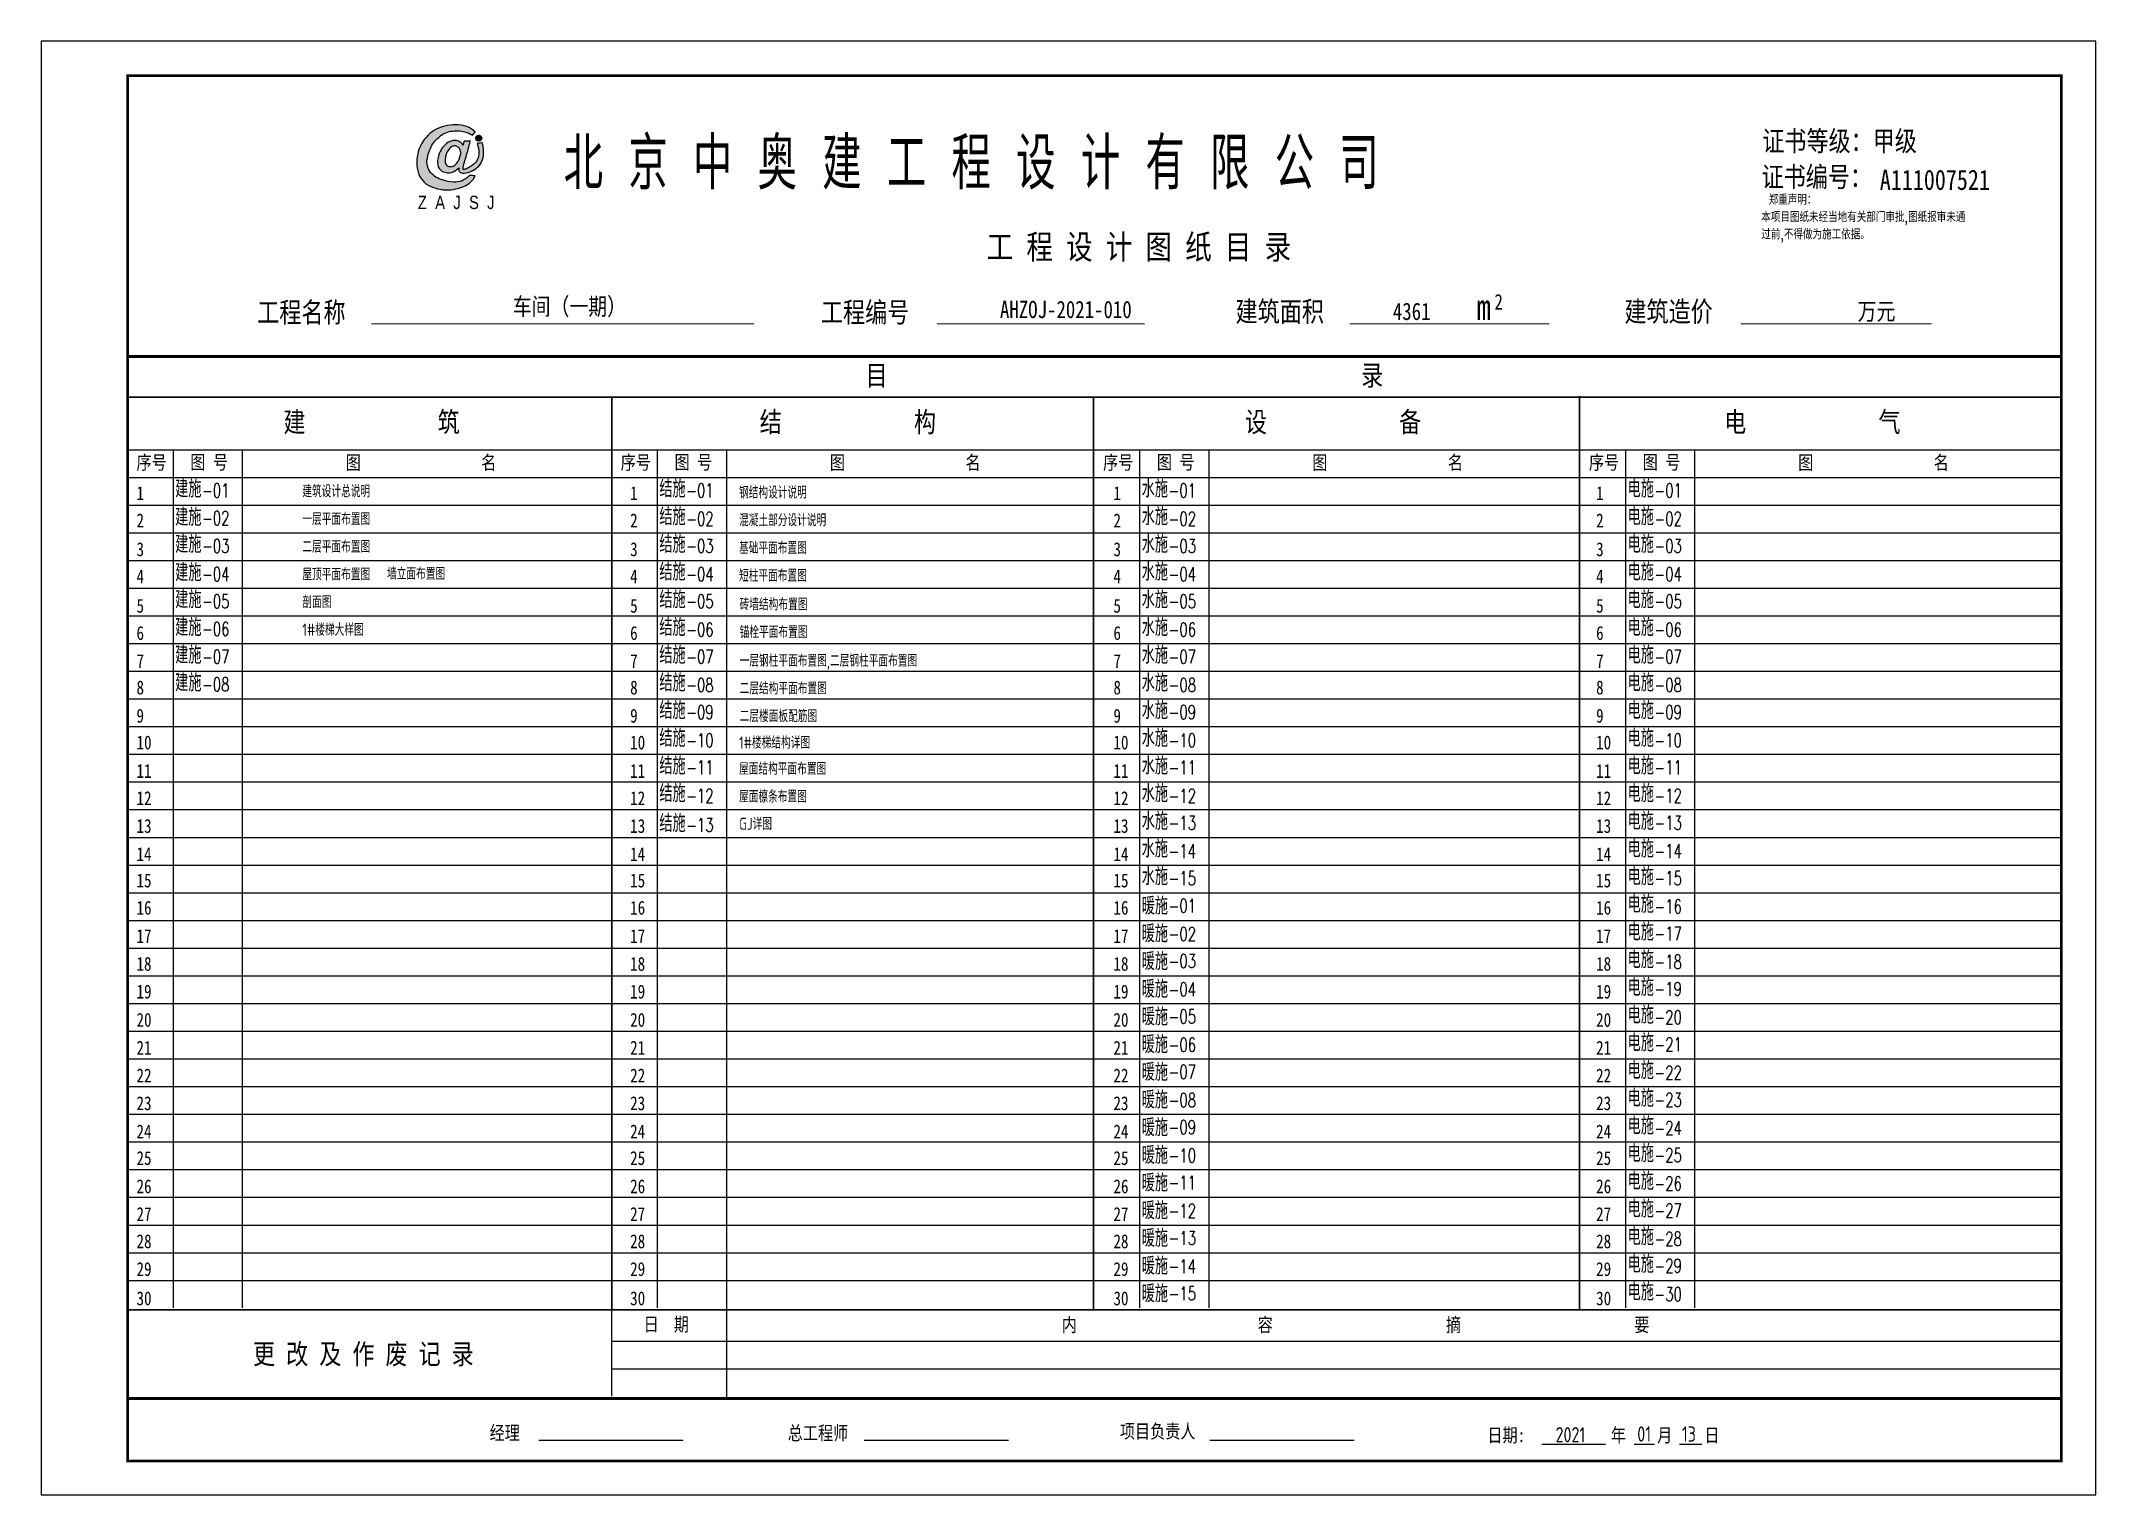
# Model space of a CAD drawing. Extents: x -89996 to 1006241, y -2176 to 440573.
# Drawn here: x -28822 to 30578, y 232896 to 274896 of the extents above; entities that cross this region are included whole.
import ezdxf
from ezdxf.enums import TextEntityAlignment as Align

# ---------------------------------------------------------------- set-up
doc = ezdxf.new("R2010")
doc.units = 0
doc.header["$LTSCALE"] = 1000
doc.header["$MEASUREMENT"] = 0
for name, color, linetype in [('BORDER', 7, 'Continuous'), ('PUB_TEXT', 7, 'Continuous'), ('PUB_TITLE', 4, 'Continuous'), ('TK', 4, 'Continuous'), ('图框文字', 120, 'Continuous'), ('图签', 3, 'Continuous')]:
    doc.layers.add(name, color=color, linetype=linetype)
doc.styles.add('$DDT_AUDIT_GENERATED_(A9)', font='', dxfattribs={"width": 0.8})
doc.styles.add('-黑体', font='tssdeng.shx', dxfattribs={"bigfont": 'tssdchn.shx'})
doc.styles.add('_HZTXT', font='tssdeng.shx', dxfattribs={"width": 0.8, "bigfont": 'tssdchn.shx'})
doc.styles.add('_ROMANS', font='ROMANS.shx', dxfattribs={"width": 0.6})
doc.styles.add('HZ', font='txt.shx', dxfattribs={"width": 0.8, "bigfont": '000hztxt.shx'})
doc.styles.get('$DDT_AUDIT_GENERATED_(A9)').set_extended_font_data('SimSun')

msp = doc.modelspace()

# ---------------------------------------------------------------- texts
at = {"style": '-黑体', "width": 0.8}
msp.add_text('北 京 中 奥 建 工 程 设 计 有 限 公 司', height=1500, dxfattribs=at).set_placement((-13715.74, 270611.98))
at = {"insert": (20905.4, 270468.28), "char_height": 300, "width": 8000, "attachment_point": 1, "style": 'HZ'}
msp.add_mtext(' 郑重声明：\\P本项目图纸未经当地有关部门审批,图纸报审未通 \\P过前,不得做为施工依据。', dxfattribs=at)
at = {"layer": 'PUB_TEXT'}
for s, height, style, width, p in [('证书等级：甲级', 585, '$DDT_AUDIT_GENERATED_(A9)', 0.8, (20934.87, 271718.98)), ('证书编号：', 585, '$DDT_AUDIT_GENERATED_(A9)', 0.8, (20914.44, 270683.37)), ('A111007521', 585, '$DDT_AUDIT_GENERATED_(A9)', 0.8, (24330.86, 270596.99)), ('工 程 设 计 图 纸 目 录', 702, '$DDT_AUDIT_GENERATED_(A9)', 0.8, (-1487.97, 268601.66)), ('工程名称', 585, '$DDT_AUDIT_GENERATED_(A9)', 0.8, (-22573.15, 266768.81)), ('工程编号', 585, '$DDT_AUDIT_GENERATED_(A9)', 0.8, (-6277.64, 266770.32)), ('建筑面积', 585, '$DDT_AUDIT_GENERATED_(A9)', 0.8, (5708.5, 266791.71)), ('建筑造价', 585, '$DDT_AUDIT_GENERATED_(A9)', 0.8, (16948.9, 266791.09)), ('目                                           录', 585, '$DDT_AUDIT_GENERATED_(A9)', 0.8, (-4990.61, 264948.01)), ('建            筑', 585, '$DDT_AUDIT_GENERATED_(A9)', 0.8, (-21816.55, 263602.21)), ('结            构', 585, '$DDT_AUDIT_GENERATED_(A9)', 0.8, (-8048.67, 263602.21)), ('设            备', 585, '$DDT_AUDIT_GENERATED_(A9)', 0.8, (5977.36, 263602.21)), ('电            气', 585, '$DDT_AUDIT_GENERATED_(A9)', 0.8, (19831.3, 263602.21)), ('序号', 400, '$DDT_AUDIT_GENERATED_(A9)', 0.8, (-26063.57, 262524.11)), ('图 号', 400, '$DDT_AUDIT_GENERATED_(A9)', 0.8, (-24508.21, 262530.51)), ('图                名', 400, '$DDT_AUDIT_GENERATED_(A9)', 0.8, (-20016.46, 262519.49)), ('序号', 400, '$DDT_AUDIT_GENERATED_(A9)', 0.8, (-12066.94, 262524.11)), ('图 号', 400, '$DDT_AUDIT_GENERATED_(A9)', 0.8, (-10511.58, 262530.51)), ('图                名', 400, '$DDT_AUDIT_GENERATED_(A9)', 0.8, (-6019.83, 262519.49)), ('序号', 400, '$DDT_AUDIT_GENERATED_(A9)', 0.8, (1877.95, 262524.11)), ('图 号', 400, '$DDT_AUDIT_GENERATED_(A9)', 0.8, (3433.31, 262530.51)), ('图                名', 400, '$DDT_AUDIT_GENERATED_(A9)', 0.8, (7925.06, 262519.49)), ('序号', 400, '$DDT_AUDIT_GENERATED_(A9)', 0.8, (15924.13, 262524.11)), ('图 号', 400, '$DDT_AUDIT_GENERATED_(A9)', 0.8, (17479.49, 262530.51)), ('图                名', 400, '$DDT_AUDIT_GENERATED_(A9)', 0.8, (21971.25, 262519.49)), ('1', 400, '$DDT_AUDIT_GENERATED_(A9)', 0.8, (-26063.57, 261634.89)), ('建施', 500, '_HZTXT', 0.8, (-24946.2, 261711.68)), ('-01', 400, '_ROMANS', 0.7, (-24169.25, 261711.68)), ('1', 400, '$DDT_AUDIT_GENERATED_(A9)', 0.8, (-11793.82, 261634.89)), ('结施', 500, '_HZTXT', 0.8, (-10949.57, 261711.68)), ('-01', 400, '_ROMANS', 0.7, (-10172.63, 261711.68)), ('1', 400, '$DDT_AUDIT_GENERATED_(A9)', 0.8, (2177.09, 261634.89)), ('水施', 500, '_HZTXT', 0.8, (2995.33, 261711.68)), ('-01', 400, '_ROMANS', 0.7, (3772.27, 261711.68)), ('1', 400, '$DDT_AUDIT_GENERATED_(A9)', 0.8, (16130.29, 261634.89)), ('电施', 500, '_HZTXT', 0.8, (17041.51, 261711.68)), ('-01', 400, '_ROMANS', 0.7, (17818.45, 261711.68)), ('建施', 500, '_HZTXT', 0.8, (-24946.2, 260894.23)), ('结施', 500, '_HZTXT', 0.8, (-10949.57, 260911.68)), ('水施', 500, '_HZTXT', 0.8, (2995.33, 260911.68)), ('电施', 500, '_HZTXT', 0.8, (17041.51, 260911.68)), ('2', 400, '$DDT_AUDIT_GENERATED_(A9)', 0.8, (-26063.57, 260847.71)), ('-02', 400, '_ROMANS', 0.7, (-24169.25, 260911.68)), ('2', 400, '$DDT_AUDIT_GENERATED_(A9)', 0.8, (-11793.82, 260847.71)), ('-02', 400, '_ROMANS', 0.7, (-10172.63, 260894.23)), ('2', 400, '$DDT_AUDIT_GENERATED_(A9)', 0.8, (2177.09, 260847.71)), ('-02', 400, '_ROMANS', 0.7, (3772.27, 260894.23)), ('2', 400, '$DDT_AUDIT_GENERATED_(A9)', 0.8, (16130.29, 260847.71)), ('-02', 400, '_ROMANS', 0.7, (17818.45, 260894.23)), ('3', 400, '$DDT_AUDIT_GENERATED_(A9)', 0.8, (-26063.57, 260016.8)), ('建施', 500, '_HZTXT', 0.8, (-24946.2, 260111.68)), ('-03', 400, '_ROMANS', 0.7, (-24169.25, 260111.68)), ('3', 400, '$DDT_AUDIT_GENERATED_(A9)', 0.8, (-11793.82, 260016.8)), ('结施', 500, '_HZTXT', 0.8, (-10949.57, 260111.68)), ('-03', 400, '_ROMANS', 0.7, (-10172.63, 260111.68)), ('3', 400, '$DDT_AUDIT_GENERATED_(A9)', 0.8, (2177.09, 260016.8)), ('水施', 500, '_HZTXT', 0.8, (2995.33, 260111.68)), ('-03', 400, '_ROMANS', 0.7, (3772.27, 260111.68)), ('3', 400, '$DDT_AUDIT_GENERATED_(A9)', 0.8, (16130.29, 260016.8)), ('电施', 500, '_HZTXT', 0.8, (17041.51, 260111.68)), ('-03', 400, '_ROMANS', 0.7, (17818.45, 260111.68)), ('4', 400, '$DDT_AUDIT_GENERATED_(A9)', 0.8, (-26063.57, 259229.62)), ('建施', 500, '_HZTXT', 0.8, (-24946.2, 259294.23)), ('-04', 400, '_ROMANS', 0.7, (-24169.25, 259294.23)), ('4', 400, '$DDT_AUDIT_GENERATED_(A9)', 0.8, (-11793.82, 259229.62)), ('结施', 500, '_HZTXT', 0.8, (-10949.57, 259311.68)), ('-04', 400, '_ROMANS', 0.7, (-10172.63, 259294.23)), ('4', 400, '$DDT_AUDIT_GENERATED_(A9)', 0.8, (2177.09, 259229.62)), ('水施', 500, '_HZTXT', 0.8, (2995.33, 259311.68)), ('-04', 400, '_ROMANS', 0.7, (3772.27, 259294.23)), ('4', 400, '$DDT_AUDIT_GENERATED_(A9)', 0.8, (16130.29, 259229.62)), ('电施', 500, '_HZTXT', 0.8, (17041.51, 259311.68)), ('-04', 400, '_ROMANS', 0.7, (17818.45, 259294.23)), ('建施', 500, '_HZTXT', 0.8, (-24946.2, 258511.68)), ('结施', 500, '_HZTXT', 0.8, (-10949.57, 258511.68)), ('水施', 500, '_HZTXT', 0.8, (2995.33, 258511.68)), ('电施', 500, '_HZTXT', 0.8, (17041.51, 258511.68)), ('5', 400, '$DDT_AUDIT_GENERATED_(A9)', 0.8, (-26063.57, 258384.13)), ('-05', 400, '_ROMANS', 0.7, (-24169.25, 258511.68)), ('5', 400, '$DDT_AUDIT_GENERATED_(A9)', 0.8, (-11793.82, 258384.13)), ('-05', 400, '_ROMANS', 0.7, (-10172.63, 258511.68)), ('5', 400, '$DDT_AUDIT_GENERATED_(A9)', 0.8, (2177.09, 258384.13)), ('-05', 400, '_ROMANS', 0.7, (3772.27, 258511.68)), ('5', 400, '$DDT_AUDIT_GENERATED_(A9)', 0.8, (16130.29, 258384.13)), ('-05', 400, '_ROMANS', 0.7, (17818.45, 258511.68)), ('6', 400, '$DDT_AUDIT_GENERATED_(A9)', 0.8, (-26063.57, 257596.95)), ('建施', 500, '_HZTXT', 0.8, (-24946.2, 257711.68)), ('-06', 400, '_ROMANS', 0.7, (-24169.25, 257711.68)), ('6', 400, '$DDT_AUDIT_GENERATED_(A9)', 0.8, (-11793.82, 257596.95)), ('结施', 500, '_HZTXT', 0.8, (-10949.57, 257711.68)), ('-06', 400, '_ROMANS', 0.7, (-10172.63, 257694.23)), ('6', 400, '$DDT_AUDIT_GENERATED_(A9)', 0.8, (2177.09, 257596.95)), ('水施', 500, '_HZTXT', 0.8, (2995.33, 257711.68)), ('-06', 400, '_ROMANS', 0.7, (3772.27, 257694.23)), ('6', 400, '$DDT_AUDIT_GENERATED_(A9)', 0.8, (16130.29, 257596.95)), ('电施', 500, '_HZTXT', 0.8, (17041.51, 257711.68)), ('-06', 400, '_ROMANS', 0.7, (17818.45, 257694.23)), ('建施', 500, '_HZTXT', 0.8, (-24946.2, 256911.68)), ('-07', 400, '_ROMANS', 0.7, (-24169.25, 256911.68)), ('结施', 500, '_HZTXT', 0.8, (-10949.57, 256911.68)), ('-07', 400, '_ROMANS', 0.7, (-10172.63, 256911.68)), ('水施', 500, '_HZTXT', 0.8, (2995.33, 256911.68)), ('-07', 400, '_ROMANS', 0.7, (3772.27, 256911.68)), ('电施', 500, '_HZTXT', 0.8, (17041.51, 256911.68)), ('-07', 400, '_ROMANS', 0.7, (17818.45, 256911.68)), ('7', 400, '$DDT_AUDIT_GENERATED_(A9)', 0.8, (-26063.57, 256780.62)), ('建施', 500, '_HZTXT', 0.8, (-24946.2, 256111.68)), ('7', 400, '$DDT_AUDIT_GENERATED_(A9)', 0.8, (-11793.82, 256780.62)), ('结施', 500, '_HZTXT', 0.8, (-10949.57, 256111.68)), ('7', 400, '$DDT_AUDIT_GENERATED_(A9)', 0.8, (2177.09, 256780.62)), ('水施', 500, '_HZTXT', 0.8, (2995.33, 256111.68)), ('7', 400, '$DDT_AUDIT_GENERATED_(A9)', 0.8, (16130.29, 256780.62)), ('电施', 500, '_HZTXT', 0.8, (17041.51, 256111.68)), ('8', 400, '$DDT_AUDIT_GENERATED_(A9)', 0.8, (-26063.57, 256022.59)), ('-08', 400, '_ROMANS', 0.7, (-24169.25, 256111.68)), ('8', 400, '$DDT_AUDIT_GENERATED_(A9)', 0.8, (-11793.82, 256022.59)), ('-08', 400, '_ROMANS', 0.7, (-10172.63, 256094.23)), ('8', 400, '$DDT_AUDIT_GENERATED_(A9)', 0.8, (2177.09, 256022.59)), ('-08', 400, '_ROMANS', 0.7, (3772.27, 256094.23)), ('8', 400, '$DDT_AUDIT_GENERATED_(A9)', 0.8, (16130.29, 256022.59)), ('-08', 400, '_ROMANS', 0.7, (17818.45, 256094.23)), ('9', 400, '$DDT_AUDIT_GENERATED_(A9)', 0.8, (-26063.57, 255206.26)), ('9', 400, '$DDT_AUDIT_GENERATED_(A9)', 0.8, (-11793.82, 255206.26)), ('结施', 500, '_HZTXT', 0.8, (-10949.57, 255311.68)), ('-09', 400, '_ROMANS', 0.7, (-10172.63, 255311.68)), ('9', 400, '$DDT_AUDIT_GENERATED_(A9)', 0.8, (2177.09, 255206.26)), ('水施', 500, '_HZTXT', 0.8, (2995.33, 255311.68)), ('-09', 400, '_ROMANS', 0.7, (3772.27, 255311.68)), ('9', 400, '$DDT_AUDIT_GENERATED_(A9)', 0.8, (16130.29, 255206.26)), ('电施', 500, '_HZTXT', 0.8, (17041.51, 255311.68)), ('-09', 400, '_ROMANS', 0.7, (17818.45, 255311.68)), ('10', 400, '$DDT_AUDIT_GENERATED_(A9)', 0.8, (-26063.57, 254433.66)), ('10', 400, '$DDT_AUDIT_GENERATED_(A9)', 0.8, (-11793.82, 254433.66)), ('结施', 500, '_HZTXT', 0.8, (-10949.57, 254511.68)), ('-10', 400, '_ROMANS', 0.7, (-10172.63, 254494.23)), ('10', 400, '$DDT_AUDIT_GENERATED_(A9)', 0.8, (2177.09, 254433.66)), ('水施', 500, '_HZTXT', 0.8, (2995.33, 254511.68)), ('-10', 400, '_ROMANS', 0.7, (3772.27, 254494.23)), ('10', 400, '$DDT_AUDIT_GENERATED_(A9)', 0.8, (16130.29, 254433.66)), ('电施', 500, '_HZTXT', 0.8, (17041.51, 254511.68)), ('-10', 400, '_ROMANS', 0.7, (17818.45, 254494.23)), ('结施', 500, '_HZTXT', 0.8, (-10949.57, 253711.68)), ('水施', 500, '_HZTXT', 0.8, (2995.33, 253711.68)), ('电施', 500, '_HZTXT', 0.8, (17041.51, 253711.68)), ('11', 400, '$DDT_AUDIT_GENERATED_(A9)', 0.8, (-26063.57, 253610.65)), ('11', 400, '$DDT_AUDIT_GENERATED_(A9)', 0.8, (-11793.82, 253610.65)), ('-11', 400, '_ROMANS', 0.7, (-10172.63, 253711.68)), ('11', 400, '$DDT_AUDIT_GENERATED_(A9)', 0.8, (2177.09, 253610.65)), ('-11', 400, '_ROMANS', 0.7, (3772.27, 253711.68)), ('11', 400, '$DDT_AUDIT_GENERATED_(A9)', 0.8, (16130.29, 253610.65)), ('-11', 400, '_ROMANS', 0.7, (17818.45, 253711.68)), ('12', 400, '$DDT_AUDIT_GENERATED_(A9)', 0.8, (-26063.57, 252823.47)), ('12', 400, '$DDT_AUDIT_GENERATED_(A9)', 0.8, (-11793.82, 252823.47)), ('结施', 500, '_HZTXT', 0.8, (-10949.57, 252911.68)), ('-12', 400, '_ROMANS', 0.7, (-10172.63, 252894.23)), ('12', 400, '$DDT_AUDIT_GENERATED_(A9)', 0.8, (2177.09, 252823.47)), ('水施', 500, '_HZTXT', 0.8, (2995.33, 252911.68)), ('-12', 400, '_ROMANS', 0.7, (3772.27, 252894.23)), ('12', 400, '$DDT_AUDIT_GENERATED_(A9)', 0.8, (16130.29, 252823.47)), ('电施', 500, '_HZTXT', 0.8, (17041.51, 252911.68)), ('-12', 400, '_ROMANS', 0.7, (17818.45, 252894.23)), ('结施', 500, '_HZTXT', 0.8, (-10949.57, 252048.62)), ('水施', 500, '_HZTXT', 0.8, (2995.33, 252111.68)), ('-13', 400, '_ROMANS', 0.7, (3772.27, 252111.68)), ('电施', 500, '_HZTXT', 0.8, (17041.51, 252111.68)), ('-13', 400, '_ROMANS', 0.7, (17818.45, 252111.68)), ('13', 400, '$DDT_AUDIT_GENERATED_(A9)', 0.8, (-26063.57, 252021.71)), ('13', 400, '$DDT_AUDIT_GENERATED_(A9)', 0.8, (-11793.82, 252021.71)), ('-13', 400, '_ROMANS', 0.7, (-10172.63, 252048.62)), ('13', 400, '$DDT_AUDIT_GENERATED_(A9)', 0.8, (2177.09, 252021.71)), ('水施', 500, '_HZTXT', 0.8, (2995.33, 251311.68)), ('13', 400, '$DDT_AUDIT_GENERATED_(A9)', 0.8, (16130.29, 252021.71)), ('电施', 500, '_HZTXT', 0.8, (17041.51, 251311.68)), ('14', 400, '$DDT_AUDIT_GENERATED_(A9)', 0.8, (-26063.57, 251205.38)), ('14', 400, '$DDT_AUDIT_GENERATED_(A9)', 0.8, (-11793.82, 251205.38)), ('14', 400, '$DDT_AUDIT_GENERATED_(A9)', 0.8, (2177.09, 251205.38)), ('-14', 400, '_ROMANS', 0.7, (3772.27, 251294.23)), ('14', 400, '$DDT_AUDIT_GENERATED_(A9)', 0.8, (16130.29, 251205.38)), ('-14', 400, '_ROMANS', 0.7, (17818.45, 251294.23)), ('15', 400, '$DDT_AUDIT_GENERATED_(A9)', 0.8, (-26063.57, 250447.35)), ('15', 400, '$DDT_AUDIT_GENERATED_(A9)', 0.8, (-11793.82, 250447.35)), ('15', 400, '$DDT_AUDIT_GENERATED_(A9)', 0.8, (2177.09, 250447.35)), ('水施', 500, '_HZTXT', 0.8, (2995.33, 250511.68)), ('-15', 400, '_ROMANS', 0.7, (3772.27, 250511.68)), ('15', 400, '$DDT_AUDIT_GENERATED_(A9)', 0.8, (16130.29, 250447.35)), ('电施', 500, '_HZTXT', 0.8, (17041.51, 250511.68)), ('-15', 400, '_ROMANS', 0.7, (17818.45, 250511.68)), ('暖施', 500, '_HZTXT', 0.8, (2995.33, 249661.52)), ('-01', 400, '_ROMANS', 0.7, (3772.27, 249718.3)), ('电施', 500, '_HZTXT', 0.8, (17041.51, 249711.68)), ('-16', 400, '_ROMANS', 0.7, (17818.45, 249694.23)), ('16', 400, '$DDT_AUDIT_GENERATED_(A9)', 0.8, (-26063.57, 249660.17)), ('16', 400, '$DDT_AUDIT_GENERATED_(A9)', 0.8, (-11793.82, 249660.17)), ('16', 400, '$DDT_AUDIT_GENERATED_(A9)', 0.8, (2177.09, 249660.17)), ('16', 400, '$DDT_AUDIT_GENERATED_(A9)', 0.8, (16130.29, 249660.17)), ('17', 400, '$DDT_AUDIT_GENERATED_(A9)', 0.8, (-26063.57, 248840.04)), ('17', 400, '$DDT_AUDIT_GENERATED_(A9)', 0.8, (-11793.82, 248840.04)), ('17', 400, '$DDT_AUDIT_GENERATED_(A9)', 0.8, (2177.09, 248840.04)), ('暖施', 500, '_HZTXT', 0.8, (2995.33, 248861.52)), ('-02', 400, '_ROMANS', 0.7, (3772.27, 248900.85)), ('17', 400, '$DDT_AUDIT_GENERATED_(A9)', 0.8, (16130.29, 248840.04)), ('电施', 500, '_HZTXT', 0.8, (17041.51, 248911.68)), ('-17', 400, '_ROMANS', 0.7, (17818.45, 248911.68)), ('18', 400, '$DDT_AUDIT_GENERATED_(A9)', 0.8, (-26063.57, 248038.28)), ('18', 400, '$DDT_AUDIT_GENERATED_(A9)', 0.8, (-11793.82, 248038.28)), ('18', 400, '$DDT_AUDIT_GENERATED_(A9)', 0.8, (2177.09, 248038.28)), ('暖施', 500, '_HZTXT', 0.8, (2995.33, 248061.52)), ('-03', 400, '_ROMANS', 0.7, (3772.27, 248118.3)), ('18', 400, '$DDT_AUDIT_GENERATED_(A9)', 0.8, (16130.29, 248038.28)), ('电施', 500, '_HZTXT', 0.8, (17041.51, 248111.68)), ('-18', 400, '_ROMANS', 0.7, (17818.45, 248094.23)), ('暖施', 500, '_HZTXT', 0.8, (2995.33, 247261.52)), ('-04', 400, '_ROMANS', 0.7, (3772.27, 247300.85)), ('电施', 500, '_HZTXT', 0.8, (17041.51, 247311.68)), ('-19', 400, '_ROMANS', 0.7, (17818.45, 247311.68)), ('19', 400, '$DDT_AUDIT_GENERATED_(A9)', 0.8, (-26063.57, 247236.52)), ('19', 400, '$DDT_AUDIT_GENERATED_(A9)', 0.8, (-11793.82, 247236.52)), ('19', 400, '$DDT_AUDIT_GENERATED_(A9)', 0.8, (2177.09, 247236.52)), ('19', 400, '$DDT_AUDIT_GENERATED_(A9)', 0.8, (16130.29, 247236.52)), ('20', 400, '$DDT_AUDIT_GENERATED_(A9)', 0.8, (-26063.57, 246420.19)), ('20', 400, '$DDT_AUDIT_GENERATED_(A9)', 0.8, (-11793.82, 246420.19)), ('20', 400, '$DDT_AUDIT_GENERATED_(A9)', 0.8, (2177.09, 246420.19)), ('暖施', 500, '_HZTXT', 0.8, (2995.33, 246461.52)), ('-05', 400, '_ROMANS', 0.7, (3772.27, 246518.3)), ('20', 400, '$DDT_AUDIT_GENERATED_(A9)', 0.8, (16130.29, 246420.19)), ('电施', 500, '_HZTXT', 0.8, (17041.51, 246511.68)), ('-20', 400, '_ROMANS', 0.7, (17818.45, 246494.23)), ('21', 400, '$DDT_AUDIT_GENERATED_(A9)', 0.8, (-26063.57, 245614.31)), ('21', 400, '$DDT_AUDIT_GENERATED_(A9)', 0.8, (-11793.82, 245614.31)), ('21', 400, '$DDT_AUDIT_GENERATED_(A9)', 0.8, (2177.09, 245614.31)), ('暖施', 500, '_HZTXT', 0.8, (2995.33, 245661.52)), ('-06', 400, '_ROMANS', 0.7, (3772.27, 245700.85)), ('21', 400, '$DDT_AUDIT_GENERATED_(A9)', 0.8, (16130.29, 245614.31)), ('电施', 500, '_HZTXT', 0.8, (17041.51, 245711.68)), ('-21', 400, '_ROMANS', 0.7, (17818.45, 245711.68)), ('暖施', 500, '_HZTXT', 0.8, (2995.33, 244861.52)), ('电施', 500, '_HZTXT', 0.8, (17041.51, 244911.68)), ('22', 400, '$DDT_AUDIT_GENERATED_(A9)', 0.8, (-26063.57, 244812.56)), ('22', 400, '$DDT_AUDIT_GENERATED_(A9)', 0.8, (-11793.82, 244812.56)), ('22', 400, '$DDT_AUDIT_GENERATED_(A9)', 0.8, (2177.09, 244812.56)), ('-07', 400, '_ROMANS', 0.7, (3772.27, 244918.3)), ('22', 400, '$DDT_AUDIT_GENERATED_(A9)', 0.8, (16130.29, 244812.56)), ('-22', 400, '_ROMANS', 0.7, (17818.45, 244894.23)), ('23', 400, '$DDT_AUDIT_GENERATED_(A9)', 0.8, (-26063.57, 244010.8)), ('23', 400, '$DDT_AUDIT_GENERATED_(A9)', 0.8, (-11793.82, 244010.8)), ('23', 400, '$DDT_AUDIT_GENERATED_(A9)', 0.8, (2177.09, 244010.8)), ('暖施', 500, '_HZTXT', 0.8, (2995.33, 244061.52)), ('-08', 400, '_ROMANS', 0.7, (3772.27, 244100.85)), ('23', 400, '$DDT_AUDIT_GENERATED_(A9)', 0.8, (16130.29, 244010.8)), ('电施', 500, '_HZTXT', 0.8, (17041.51, 244111.68)), ('-23', 400, '_ROMANS', 0.7, (17818.45, 244111.68)), ('24', 400, '$DDT_AUDIT_GENERATED_(A9)', 0.8, (-26063.57, 243194.46)), ('24', 400, '$DDT_AUDIT_GENERATED_(A9)', 0.8, (-11793.82, 243194.46)), ('24', 400, '$DDT_AUDIT_GENERATED_(A9)', 0.8, (2177.09, 243194.46)), ('暖施', 500, '_HZTXT', 0.8, (2995.33, 243261.52)), ('-09', 400, '_ROMANS', 0.7, (3772.27, 243318.3)), ('24', 400, '$DDT_AUDIT_GENERATED_(A9)', 0.8, (16130.29, 243194.46)), ('电施', 500, '_HZTXT', 0.8, (17041.51, 243311.68)), ('-24', 400, '_ROMANS', 0.7, (17818.45, 243294.23)), ('暖施', 500, '_HZTXT', 0.8, (2995.33, 242461.52)), ('电施', 500, '_HZTXT', 0.8, (17041.51, 242511.68)), ('25', 400, '$DDT_AUDIT_GENERATED_(A9)', 0.8, (-26063.57, 242426.88)), ('25', 400, '$DDT_AUDIT_GENERATED_(A9)', 0.8, (-11793.82, 242426.88)), ('25', 400, '$DDT_AUDIT_GENERATED_(A9)', 0.8, (2177.09, 242426.88)), ('-10', 400, '_ROMANS', 0.7, (3772.27, 242500.85)), ('25', 400, '$DDT_AUDIT_GENERATED_(A9)', 0.8, (16130.29, 242426.88)), ('-25', 400, '_ROMANS', 0.7, (17818.45, 242511.68)), ('26', 400, '$DDT_AUDIT_GENERATED_(A9)', 0.8, (-26063.57, 241610.55)), ('26', 400, '$DDT_AUDIT_GENERATED_(A9)', 0.8, (-11793.82, 241610.55)), ('26', 400, '$DDT_AUDIT_GENERATED_(A9)', 0.8, (2177.09, 241610.55)), ('暖施', 500, '_HZTXT', 0.8, (2995.33, 241661.52)), ('-11', 400, '_ROMANS', 0.7, (3772.27, 241718.3)), ('26', 400, '$DDT_AUDIT_GENERATED_(A9)', 0.8, (16130.29, 241610.55)), ('电施', 500, '_HZTXT', 0.8, (17041.51, 241711.68)), ('-26', 400, '_ROMANS', 0.7, (17818.45, 241694.23)), ('27', 400, '$DDT_AUDIT_GENERATED_(A9)', 0.8, (-26063.57, 240808.79)), ('27', 400, '$DDT_AUDIT_GENERATED_(A9)', 0.8, (-11793.82, 240808.79)), ('27', 400, '$DDT_AUDIT_GENERATED_(A9)', 0.8, (2177.09, 240808.79)), ('暖施', 500, '_HZTXT', 0.8, (2995.33, 240861.52)), ('-12', 400, '_ROMANS', 0.7, (3772.27, 240900.85)), ('27', 400, '$DDT_AUDIT_GENERATED_(A9)', 0.8, (16130.29, 240808.79)), ('电施', 500, '_HZTXT', 0.8, (17041.51, 240911.68)), ('-27', 400, '_ROMANS', 0.7, (17818.45, 240911.68)), ('暖施', 500, '_HZTXT', 0.8, (2995.33, 240061.52)), ('电施', 500, '_HZTXT', 0.8, (17041.51, 240111.68)), ('28', 400, '$DDT_AUDIT_GENERATED_(A9)', 0.8, (-26063.57, 240021.61)), ('28', 400, '$DDT_AUDIT_GENERATED_(A9)', 0.8, (-11793.82, 240021.61)), ('28', 400, '$DDT_AUDIT_GENERATED_(A9)', 0.8, (2177.09, 240021.61)), ('-13', 400, '_ROMANS', 0.7, (3772.27, 240118.3)), ('28', 400, '$DDT_AUDIT_GENERATED_(A9)', 0.8, (16130.29, 240021.61)), ('-28', 400, '_ROMANS', 0.7, (17818.45, 240094.23)), ('29', 400, '$DDT_AUDIT_GENERATED_(A9)', 0.8, (-26063.57, 239219.85)), ('29', 400, '$DDT_AUDIT_GENERATED_(A9)', 0.8, (-11793.82, 239219.85)), ('29', 400, '$DDT_AUDIT_GENERATED_(A9)', 0.8, (2177.09, 239219.85)), ('暖施', 500, '_HZTXT', 0.8, (2995.33, 239261.52)), ('-14', 400, '_ROMANS', 0.7, (3772.27, 239300.85)), ('29', 400, '$DDT_AUDIT_GENERATED_(A9)', 0.8, (16130.29, 239219.85)), ('电施', 500, '_HZTXT', 0.8, (17041.51, 239311.68)), ('-29', 400, '_ROMANS', 0.7, (17818.45, 239311.68)), ('暖施', 500, '_HZTXT', 0.8, (2995.33, 238461.52)), ('-15', 400, '_ROMANS', 0.7, (3772.27, 238518.3)), ('电施', 500, '_HZTXT', 0.8, (17041.51, 238511.68)), ('-30', 400, '_ROMANS', 0.7, (17818.45, 238494.23)), ('30', 400, '$DDT_AUDIT_GENERATED_(A9)', 0.8, (-26063.57, 238374.37)), ('30', 400, '$DDT_AUDIT_GENERATED_(A9)', 0.8, (-11793.82, 238374.37)), ('30', 400, '$DDT_AUDIT_GENERATED_(A9)', 0.8, (2177.09, 238374.37)), ('30', 400, '$DDT_AUDIT_GENERATED_(A9)', 0.8, (16130.29, 238374.37)), ('日  期', 400, '$DDT_AUDIT_GENERATED_(A9)', 0.8, (-11403.46, 237622.28)), ('内                        容                       摘                       要', 400, '$DDT_AUDIT_GENERATED_(A9)', 0.8, (685.44, 237610.36)), ('更 改 及 作 废 记 录', 585, '$DDT_AUDIT_GENERATED_(A9)', 0.8, (-22694.6, 236674.93)), ('经理 ', 400, '$DDT_AUDIT_GENERATED_(A9)', 0.8, (-15855.18, 234489.35)), ('总工程师', 400, '$DDT_AUDIT_GENERATED_(A9)', 0.8, (-7236.82, 234483.52)), ('项目负责人', 400, '$DDT_AUDIT_GENERATED_(A9)', 0.8, (2365.27, 234535.06)), ('日期:', 400, '$DDT_AUDIT_GENERATED_(A9)', 0.8, (12989.09, 234421.09))]:
    msp.add_text(s, height=height, dxfattribs=dict(at, style=style, width=width)).set_placement(p)
at = {"layer": 'PUB_TEXT', "color": 1, "style": '$DDT_AUDIT_GENERATED_(A9)', "width": 0.8}
msp.add_text('车间（一期）', height=500, dxfattribs=at).set_placement((-13549.29, 266981.94), align=Align.CENTER)
at = {"layer": 'PUB_TEXT', "color": 1, "width": 0.8}
for s, height, style, p in [('AHZOJ-2021-010', 500, '$DDT_AUDIT_GENERATED_(A9)', (-1103.07, 266893.22)), ('4361', 500, '$DDT_AUDIT_GENERATED_(A9)', (10254.64, 266838.69)), ('2021', 441.71, '-黑体', (14957.45, 234411.56)), ('01', 441.71, '-黑体', (17320.1, 234433.78)), ('13', 441.71, '-黑体', (18610.17, 234433.78))]:
    msp.add_text(s, height=height, dxfattribs=dict(at, style=style)).set_placement(p)
at = {"layer": 'PUB_TEXT', "color": 0, "style": '$DDT_AUDIT_GENERATED_(A9)', "width": 0.8}
for s, height, p in [('m', 750, (12677.11, 266840.23)), ('万元', 500, (23690.6, 266838.69)), ('年  ', 400, (16555.58, 234421.09)), ('月  ', 400, (17894.14, 234421.09)), ('日', 400, (19259.46, 234421.09))]:
    msp.add_text(s, height=height, dxfattribs=at).set_placement(p)
msp.add_text('2', height=450, dxfattribs=at).set_placement((13190.5, 267590.23), align=Align.TOP_LEFT)
at = {"layer": '图框文字', "color": 11, "style": '_HZTXT', "width": 0.8}
for s, p in [('建筑设计总说明', (-21269.47, 261715.96)), ('钢结构设计说明', (-8645.14, 261680.45)), ('一层平面布置图', (-21269.47, 260915.96)), ('混凝土部分设计说明', (-8645.14, 260880.45)), ('二层平面布置图', (-21269.47, 260115.96)), ('基础平面布置图', (-8645.14, 260080.45)), ('屋顶平面布置图', (-21269.47, 259315.96)), ('墙立面布置图', (-18821.97, 259333.95)), ('短柱平面布置图', (-8645.14, 259280.45)), ('剖面图', (-21269.47, 258515.96)), ('砖墙结构布置图', (-8628.7, 258447.63)), ('1#楼梯大样图', (-21269.47, 257715.96)), ('锚栓平面布置图', (-8628.7, 257647.63)), ('一层钢柱平面布置图,二层钢柱平面布置图', (-8628.7, 256821.25)), ('二层结构平面布置图', (-8628.7, 256021.25)), ('二层楼面板配筋图', (-8628.7, 255221.25)), ('1#楼梯结构详图', (-8645.14, 254454.07)), ('屋面结构平面布置图', (-8645.14, 253699.2)), ('屋面檩条布置图', (-8645.14, 252897.08)), ('GJ详图', (-8641.23, 252109.18))]:
    msp.add_text(s, height=350, dxfattribs=at).set_placement(p)

# ---------------------------------------------------------------- blocks, each defined once
blk = doc.blocks.new('dd')
at = {"layer": '图签'}
h = blk.add_hatch(color=5, dxfattribs=at)
h.set_gradient(color1=(0, 0, 255), color2=(36, 36, 255), one_color=1, tint=0.57)
h.paths.add_polyline_path([(452, 1270, -0.093206), (531, 1562, -0.136321), (716, 1807, -0.161039), (988, 1948, -0.108591), (1307, 1935, -0.049497), (1479, 1861, 0.062627), (1539, 1932, 0.094388), (1351, 2056, 0.136326), (854, 2062, 0.161722), (430, 1810, 0.133661), (243, 1435, 0.158414), (286, 937, 0.22517), (632, 669, 0.138663), (1107, 646, 0.074676), (1375, 753, 0.125344), (1543, 944, 0.006312), (1413, 948, -0.090385), (1244, 833, -0.096745), (1053, 797, -0.073845), (803, 850, -0.140868), (530, 1020, -0.160753)])
h = blk.add_hatch(color=5, dxfattribs=at)
h.set_gradient(color1=(0, 0, 255), color2=(36, 36, 255), one_color=1, tint=0.57)
h.paths.add_polyline_path([(1306, 1289, 0.011169), (1334, 1370, 0.005807), (1431, 1724, 0.01105), (1292, 1724, 0.016796), (1267, 1634, 0.125943), (1203, 1704, 0.083806), (1120, 1739, 0.082879), (1047, 1739, -0.008503), (952, 1710, 0.060057), (844, 1628, 0.086078), (774, 1532, 0.099424), (705, 1347, 0.12153), (690, 1225, 0.102644), (719, 1122, 0.056648), (797, 1042, 0.092914), (913, 1013, 0.194578), (1098, 1064, -0.002562), (1175, 1122, 0.064354), (1167, 1068, 0.172385), (1207, 1017, 0.105458), (1300, 1002, 0.086567), (1454, 1046, 0.047674), (1592, 1136, 0.166359), (1692, 1274, 0.096748), (1728, 1431, 0.03151), (1728, 1548, 0.041815), (1700, 1691, 0.007654), (1588, 1673, -0.009919), (1610, 1585, -0.068269), (1624, 1482, -0.105336), (1605, 1352, -0.14652), (1528, 1223, -0.070486), (1434, 1151, -0.077937), (1341, 1103, -0.127098), (1272, 1084, -0.114215), (1267, 1129, -0.007609)])
h.paths.add_polyline_path([(865, 1245, -0.099994), (863, 1328, -0.050974), (888, 1427, -0.120527), (938, 1529, -0.043888), (1002, 1595, -0.08446), (1063, 1619, -0.147309), (1127, 1607, -0.037474), (1177, 1572, -0.06931), (1209, 1507, -0.067662), (1213, 1431, -0.02676), (1211, 1413, 0.017209), (1183, 1329, -0.048815), (1120, 1223, -0.139096), (1046, 1163, -0.097991), (944, 1153, -0.085394), (909, 1169, -0.149141)], flags=16)
h = blk.add_hatch(color=1, dxfattribs=at)
h.set_gradient(color1=(255, 0, 0), color2=(255, 0, 0), tint=0.57)
h.paths.add_polyline_path([(1557, 1818, 0.386553), (1564, 1757, 0.170676), (1604, 1736, 0.082224), (1657, 1743, 0.087509), (1686, 1766, 0.264235), (1694, 1804, 0.244333), (1636, 1850, 0.30271)])
blk.add_lwpolyline([(1539, 1932, 0.094388), (1351, 2056, 0.136326), (854, 2062, 0.161722), (430, 1810, 0.133661), (243, 1435, 0.158414), (286, 937, 0.22517), (632, 669, 0.138663), (1107, 646, 0.074676), (1375, 753, 0.125344), (1543, 944, 0.006312), (1413, 948, -0.090385), (1244, 833, -0.096745), (1053, 797, -0.073845), (803, 850, -0.140868), (530, 1020, -0.160753), (452, 1270, -0.093206), (531, 1562, -0.136321), (716, 1807, -0.161039), (988, 1948, -0.108591), (1307, 1935, -0.049497), (1479, 1861, 0.062627)], format="xyb", close=True, dxfattribs=at)
for points in [[(1431, 1724, 0.011041), (1292, 1724, 0.016796), (1267, 1634, 0.125943), (1203, 1704, 0.083806), (1120, 1739, 0.082879), (1047, 1739, -0.008503), (952, 1710, 0.060057), (844, 1628, 0.086078), (774, 1532, 0.099424), (705, 1347, 0.12153), (690, 1225, 0.102644), (719, 1122, 0.056648), (797, 1042, 0.092914), (913, 1013, 0.194578), (1098, 1064, -0.002562), (1175, 1122, 0.064354), (1167, 1068, 0.172385), (1207, 1017, 0.105458), (1300, 1002, 0.086567), (1454, 1046, 0.047674), (1592, 1136, 0.166359), (1692, 1274, 0.096748), (1728, 1431, 0.03151), (1728, 1548, 0.041815), (1700, 1691, 0.007654), (1588, 1673, -0.009919), (1610, 1585, -0.068269), (1624, 1482, -0.105336), (1605, 1352, -0.14652), (1528, 1223, -0.070486), (1434, 1151, -0.077937), (1341, 1103, -0.127098), (1272, 1084, -0.114215), (1267, 1129, -0.007609), (1306, 1289, 0.011169), (1334, 1370, 0.005782), (1430, 1722, 0.069025)], [(1213, 1431, 0.067662), (1209, 1507, 0.06931), (1177, 1572, 0.037474), (1127, 1607, 0.147309), (1063, 1619, 0.08446), (1002, 1595, 0.043888), (938, 1529, 0.120527), (888, 1427, 0.050974), (863, 1328, 0.099994), (865, 1245, 0.149141), (909, 1169, 0.085394), (944, 1153, 0.097991), (1046, 1163, 0.139096), (1120, 1223, 0.048815), (1183, 1329, -0.017209), (1211, 1413, 0.02676), (1213, 1431, 0.441273)], [(1694, 1804, 0.243958), (1636, 1850, 0.303117), (1557, 1818, 0.386553), (1564, 1757, 0.170676), (1604, 1736, 0.082224), (1657, 1743, 0.087509), (1686, 1766, 0.264235), (1694, 1804, -7.823139)]]:
    blk.add_lwpolyline(points, format="xyb", dxfattribs=at)
at = {"insert": (246, 492), "char_height": 300, "width": 8000, "attachment_point": 1, "style": 'HZ'}
blk.add_mtext('{\\fArial|b0|i0|c0|p32;Z  A  J  S  J}', dxfattribs=at)

# ---------------------------------------------------------------- linework, layer by layer
at = {"color": 0}
for p, q in [((-26321.6, 263092.62), (29574.48, 263092.62)), ((-25008.48, 263079.05), (-25008.48, 238299.24)), ((-23008.48, 263079.05), (-23008.48, 238299.24)), ((-11011.85, 263079.05), (-11011.85, 238299.24)), ((-9011.85, 263079.05), (-9011.85, 235698.38)), ((2933.04, 263079.05), (2933.04, 238299.24)), ((4933.04, 263079.05), (4933.04, 238299.24)), ((16979.22, 263079.05), (16979.22, 238299.24)), ((18979.22, 263079.05), (18979.22, 238299.24)), ((-26321.6, 262292.62), (29574.48, 262292.62)), ((-26321.6, 261492.62), (29574.48, 261492.62)), ((-26321.6, 260692.62), (29574.48, 260692.62)), ((-26321.6, 259892.62), (29574.48, 259892.62)), ((-26321.6, 259092.62), (29574.48, 259092.62)), ((-26321.6, 258292.62), (29574.48, 258292.62)), ((-26321.6, 257492.62), (29574.48, 257492.62)), ((-26321.6, 256692.62), (29574.48, 256692.62)), ((-26321.6, 255892.62), (29574.48, 255892.62)), ((-26321.6, 255092.62), (29574.48, 255092.62)), ((-26321.6, 254292.62), (29574.48, 254292.62)), ((-26321.6, 253492.62), (29574.48, 253492.62)), ((-26321.6, 252692.62), (29574.48, 252692.62)), ((-26321.6, 251892.62), (29574.48, 251892.62)), ((-26321.6, 251092.62), (29574.48, 251092.62)), ((-26321.6, 250292.62), (29574.48, 250292.62)), ((-26321.6, 249492.62), (29574.48, 249492.62)), ((-26321.6, 248692.62), (29574.48, 248692.62)), ((-26321.6, 247892.62), (29574.48, 247892.62)), ((-26321.6, 247092.62), (29574.48, 247092.62)), ((-26321.6, 246292.62), (29574.48, 246292.62)), ((-26321.6, 245492.62), (29574.48, 245492.62)), ((-26321.6, 244692.62), (29574.48, 244692.62)), ((-26321.6, 243892.62), (29574.48, 243892.62)), ((-26321.6, 243092.62), (29574.48, 243092.62)), ((-26321.6, 242292.62), (29574.48, 242292.62)), ((-26321.6, 241492.62), (29574.48, 241492.62)), ((-26321.6, 240692.62), (29574.48, 240692.62)), ((-26321.6, 239892.62), (29574.48, 239892.62)), ((-26321.6, 239092.62), (29574.48, 239092.62)), ((-12329.99, 238226.57), (-12329.99, 235746.94)), ((-12329.99, 237340.72), (29578.4, 237340.72)), ((-12329.99, 236540.72), (29578.4, 236540.72)), ((-14434.1, 234474.04), (-10259.65, 234474.04)), ((-5032.7, 234474.04), (-858.26, 234474.04)), ((4959.36, 234474.04), (9133.8, 234474.04)), ((14556.69, 234359.67), (16403.88, 234359.67)), ((17233.77, 234359.67), (17822.73, 234359.67)), ((18545.54, 234359.67), (19188.04, 234359.67))]:
    msp.add_line(p, q, dxfattribs=at)
for points, const_width in [([(-19270.76, 266732.42), (-8215.65, 266732.42)], 27.6), ([(-2918.62, 266732.42), (3081.38, 266732.42)], 27.6), ([(9010.89, 266732.42), (14773.48, 266732.42)], 27.6), ([(20307.91, 266732.42), (25833.1, 266732.42)], 27.6), ([(-26359.68, 265786.63), (29593.4, 265786.63)], 82.8), ([(-26321.6, 264611.41), (29561.45, 264611.41)], 27.6), ([(-12324.97, 264629.16), (-12324.97, 238245.73)], 36.8), ([(1603.35, 264629.16), (1603.35, 238245.73)], 36.8), ([(1603.35, 264629.16), (1603.35, 238245.73)], 36.8), ([(15649.53, 264646.91), (15649.53, 238263.48)], 36.8), ([(15649.53, 264646.91), (15649.53, 238263.48)], 36.8), ([(15649.53, 264629.16), (15649.53, 238245.73)], 36.8), ([(-26356.92, 238245.73), (29562.41, 238245.73)], 27.6), ([(-26320.63, 238245.73), (29562.41, 238245.73)], 27.6), ([(-26356.92, 235681.74), (29562.41, 235681.74)], 82.8)]:
    msp.add_lwpolyline(points, dxfattribs=dict(const_width=const_width))
at = {"color": 0, "const_width": 50}
for points in [[(-26321.6, 264611.41), (29561.45, 264611.41)], [(-12324.97, 264629.16), (-12324.97, 238245.73)], [(1603.35, 264629.16), (1603.35, 238245.73)], [(15649.53, 264646.91), (15649.53, 238263.48)], [(-26320.63, 238245.73), (29562.41, 238245.73)]]:
    msp.add_lwpolyline(points, dxfattribs=at)
at = {"layer": 'BORDER', "const_width": 75}
msp.add_lwpolyline([(-26321.6, 273896.12), (29578.4, 273896.12), (29578.4, 233874.64), (-26321.6, 233874.64), (-26321.6, 273896.12)], dxfattribs=at)
at = {"layer": 'PUB_TITLE'}
msp.add_lwpolyline([(-28821.6, 232896.12), (30578.4, 232896.12), (30578.4, 274896.12), (-28821.6, 274896.12)], close=True, dxfattribs=at)
at = {"layer": 'TK'}
msp.add_lwpolyline([(30578.4, 232896.12), (30578.4, 274896.12), (-28821.6, 274896.12), (-28821.6, 232896.12), (30578.4, 232896.12)], dxfattribs=at)

# ---------------------------------------------------------------- block references
at = {"layer": '图签', "xscale": 1.28000000026077, "yscale": 1.28000000026077, "zscale": 1.28000000026077}
msp.add_blockref('dd', (-18244.83, 269797.91), dxfattribs=at)

msp.set_redraw_order([(e.dxf.handle, doc.entitydb.next_handle()) for e in msp.query("TEXT MTEXT ATTDEF DIMENSION ARC_DIMENSION")])  # texts and dimensions are drawn at this point

doc.saveas('drawing.dxf')
